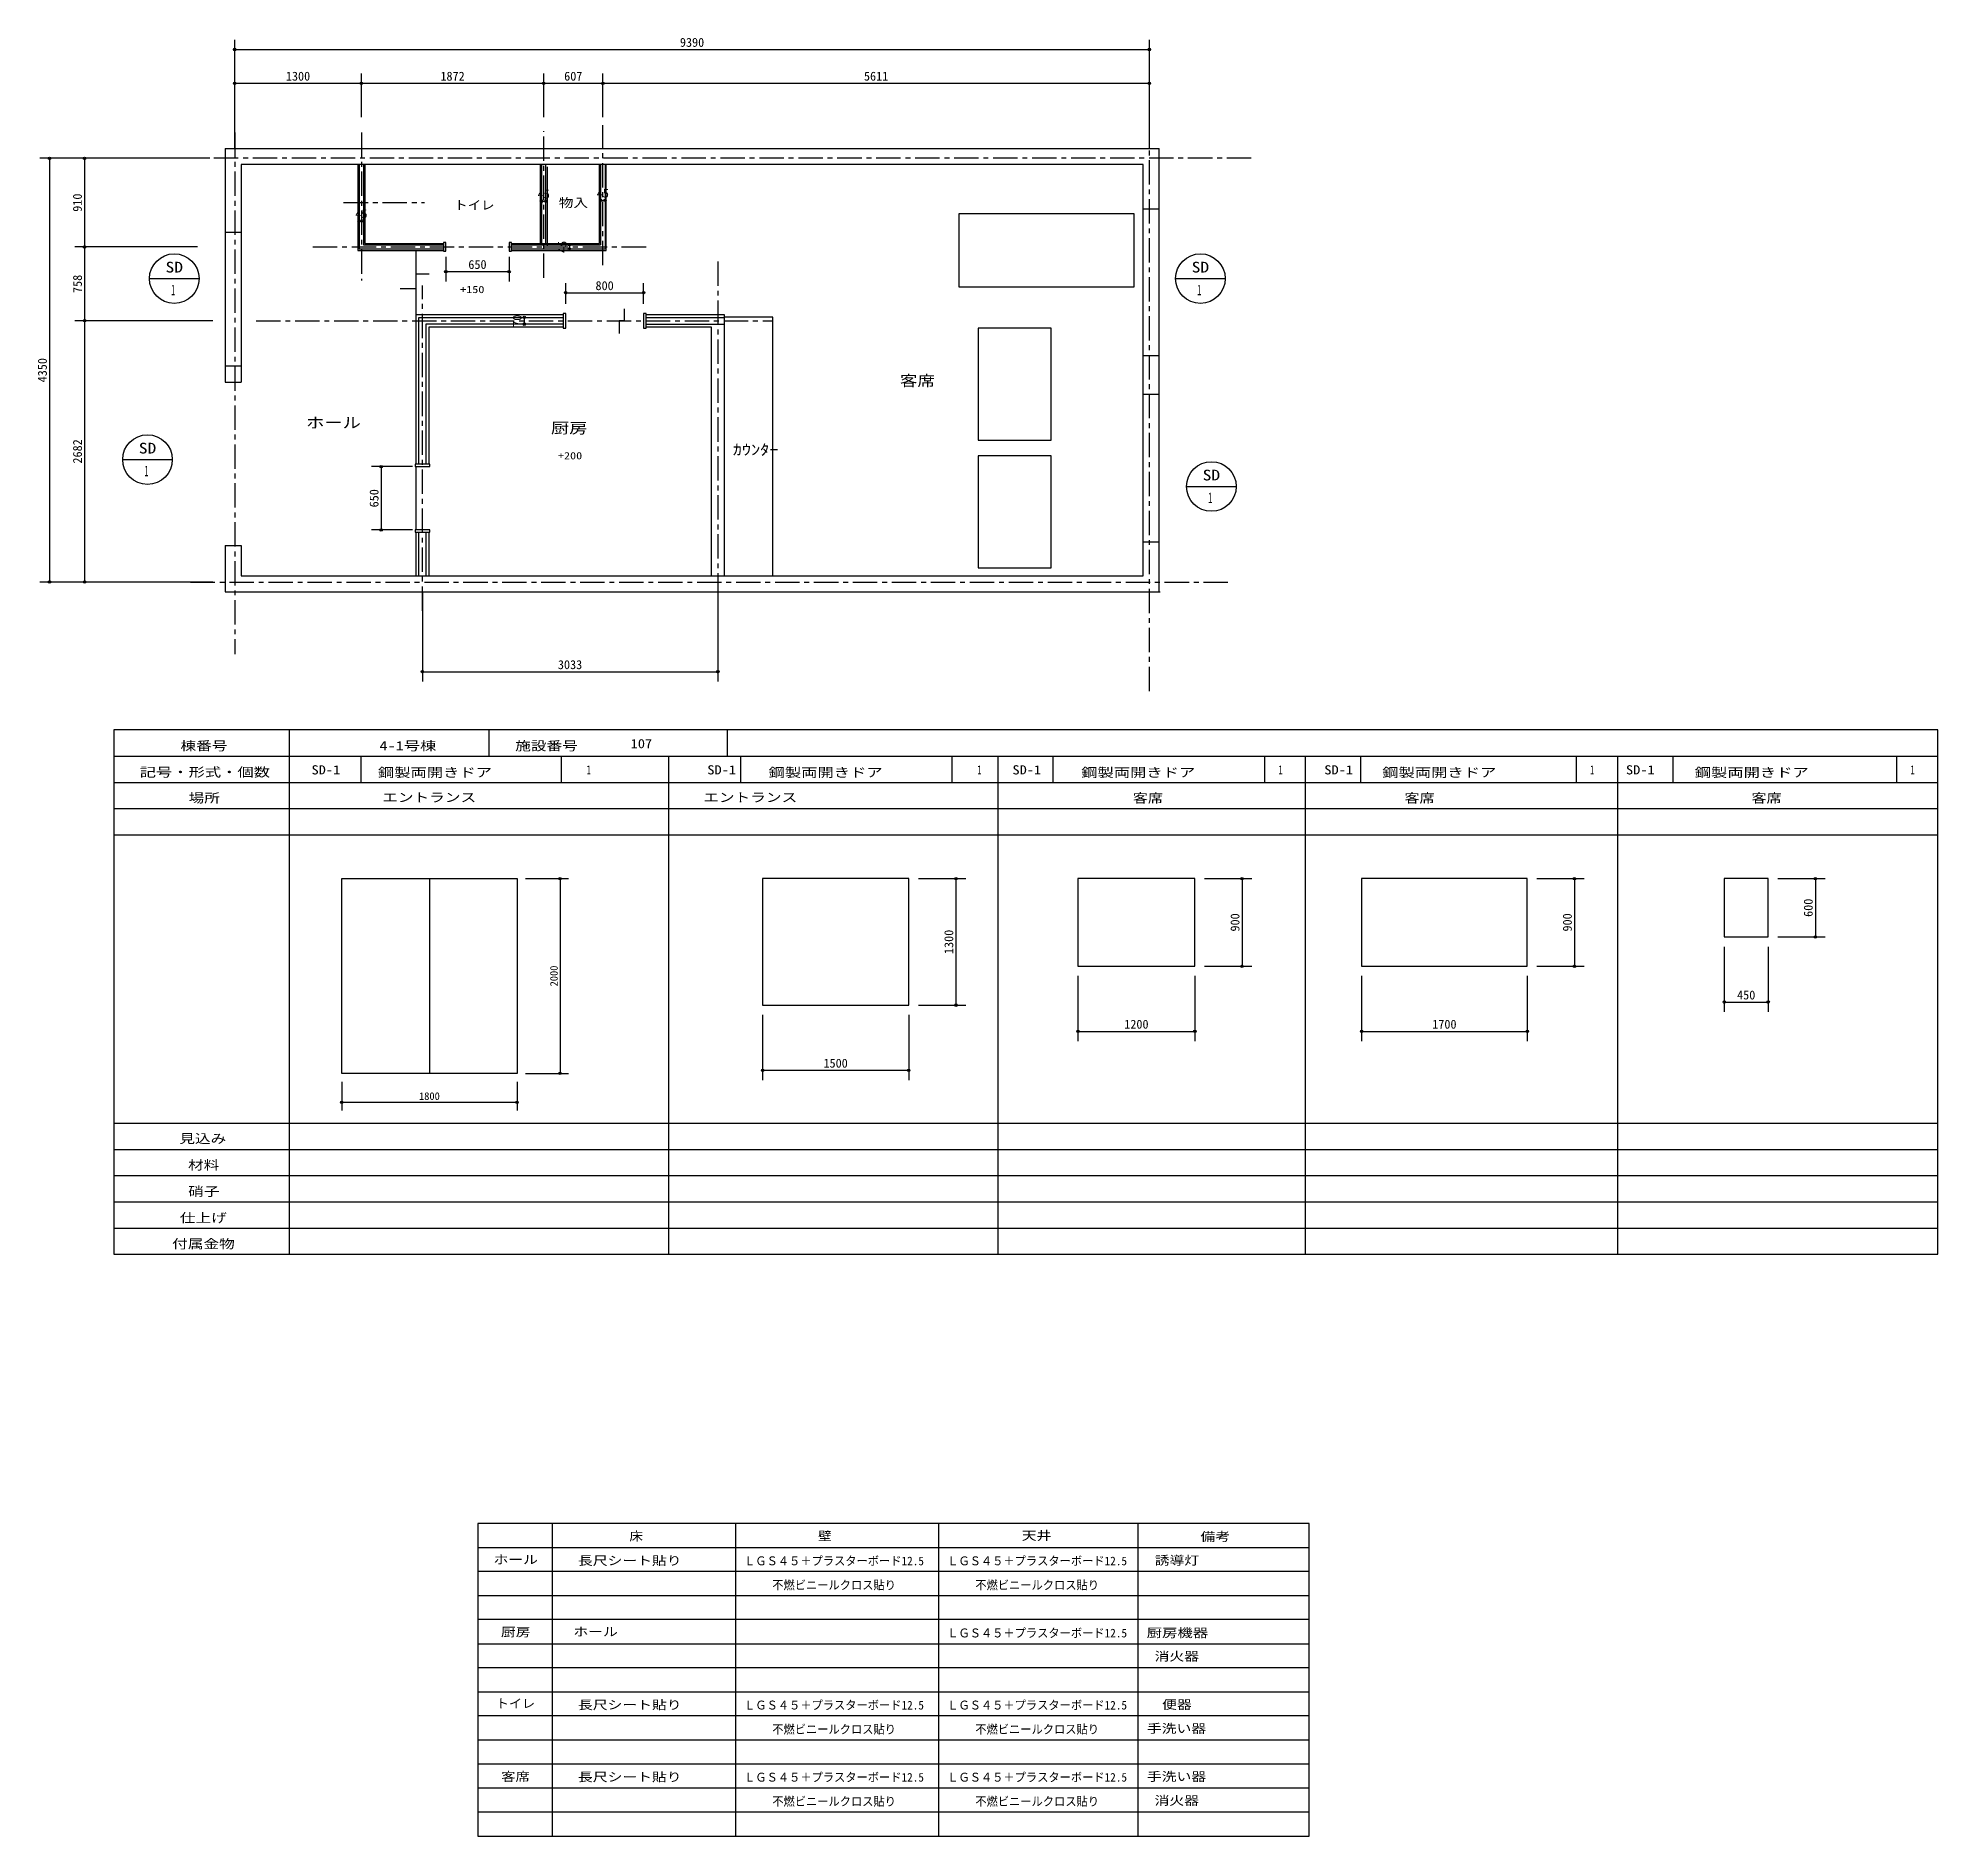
# Model space of a CAD drawing. Units: millimetres at full size, sheet at 1:50. Extents: x -40879 to 19685, y -34692 to 6825.
# Drawn here: x -40879 to -21373, y -12036 to 6423 of the extents above; entities that cross this region are included whole.
import ezdxf
from ezdxf.enums import TextEntityAlignment as Align

# ---------------------------------------------------------------- set-up
doc = ezdxf.new("R2010")
doc.units = ezdxf.units.MM
doc.header["$LTSCALE"] = 50
doc.header["$PDMODE"] = 32
doc.header["$PDSIZE"] = 25
doc.linetypes.add('CHAIN1', pattern=[8, 5, -1, 1, -1])
doc.layers.add('0-0_0', color=7, linetype='Continuous')
doc.styles.add('ＭＳ ゴシック', font='')
doc.styles.get('ＭＳ ゴシック').set_extended_font_data('MS Gothic')

msp = doc.modelspace()

# ---------------------------------------------------------------- texts
at = {"layer": '0-0_0', "style": 'ＭＳ ゴシック'}
for s, height, p in [('9390', 91.64, (-34288.49, 6305.22)), ('1300', 91.64, (-38333.49, 5958.1)), ('1872', 91.64, (-36747.49, 5958.1)), ('607', 91.64, (-35476.74, 5958.1)), ('5611', 91.64, (-32398.99, 5958.1)), ('45', 91.64, (-35748.99, 4748.22)), ('45', 91.64, (-35141.99, 4756.52)), ('45', 91.64, (-37620.99, 4545.72)), ('650', 91.64, (-36460.53, 4024.63)), ('800', 91.64, (-35155.03, 3807.49)), ('3033', 91.64, (-35540.95, -83.54)), ('450', 91.64, (-23435.39, -3475.07)), ('1200', 91.64, (-29726.77, -3775.07)), ('1700', 91.64, (-26564.92, -3775.07)), ('1500', 91.64, (-32814.48, -4175.07)), ('1800', 78.57, (-36967.06, -4502.82))]:
    msp.add_text(s, height=height, dxfattribs=at).set_placement(p, align=Align.BOTTOM_LEFT)
for s, height, p in [('910', 91.64, (-40401.02, 4639.35)), ('45', 91.64, (-35422.93, 4215.6)), ('758', 91.64, (-40400.28, 3805.35)), ('70', 91.64, (-35885.73, 3457.6)), ('4350', 91.64, (-40760.5, 2888.1)), ('2682', 91.64, (-40400.28, 2054.1)), ('650', 91.64, (-37355.24, 1604.53)), ('600', 91.64, (-22631.72, -2600.02)), ('900', 91.64, (-28516.85, -2750.02)), ('900', 91.64, (-25105, -2750.02)), ('1300', 91.64, (-31454.57, -2981.27)), ('2000', 78.57, (-35519.32, -3313.45))]:
    msp.add_text(s, height=height, rotation=90, dxfattribs=at).set_placement(p, align=Align.BOTTOM_LEFT)
for s, height, width, p in [('トイレ', 91.64, 1.1, (-36604.75, 4634.3)), ('物入', 91.64, 1.2, (-35531.57, 4658.62)), ('SD', 110, 1.2, (-39569.15, 3982.54)), ('SD', 110, 1.2, (-29035, 3982.54)), ('1', 110, 0.55, (-39511.23, 3749.16)), ('+150', 73.31, 1.25, (-36544.98, 3782.36)), ('1', 110, 0.55, (-28977.09, 3749.16)), ('客席', 110, 1.2, (-32029.86, 2816.53)), ('ホール', 110, 1.25, (-38126.72, 2385.88)), ('厨房', 110, 1.25, (-35612.84, 2331.22)), ('SD', 110, 1.2, (-39844.01, 2124.31)), ('+200', 73.31, 1.25, (-35540.92, 2076.19)), ('ｶｳﾝﾀｰ', 110, 1.25, (-33745.49, 2108.69)), ('1', 110, 0.55, (-39786.09, 1890.93)), ('SD', 110, 1.2, (-28922, 1848.09)), ('1', 110, 0.55, (-28864.09, 1614.7)), ('107', 94.29, 1.15, (-34794.63, -896.41)), ('棟番号', 94.29, 1.25, (-39416.31, -919.25)), ('4-1号棟', 94.29, 1.3, (-37373.82, -918.6)), ('施設番号', 94.29, 1.25, (-35979.54, -919.25)), ('記号・形式・個数', 94.29, 1.3, (-39834.12, -1189.03)), ('SD-1', 94.29, 1.15, (-38070.93, -1165.53)), ('鋼製両開きドア', 94.29, 1.3, (-37388.16, -1192.29)), ('1', 94.29, 0.55, (-35245.56, -1165.53)), ('SD-1', 94.29, 1.15, (-34007.01, -1165.53)), ('鋼製両開きドア', 94.29, 1.3, (-33377.52, -1192.29)), ('1', 94.29, 0.55, (-31234.92, -1165.53)), ('SD-1', 94.29, 1.15, (-30874.78, -1165.53)), ('鋼製両開きドア', 94.29, 1.3, (-30168.6, -1192.29)), ('1', 94.29, 0.55, (-28143.19, -1165.53)), ('SD-1', 94.29, 1.15, (-27672.87, -1165.53)), ('鋼製両開きドア', 94.29, 1.3, (-27078.03, -1192.29)), ('1', 94.29, 0.55, (-24944.51, -1165.53)), ('SD-1', 94.29, 1.15, (-24576.4, -1165.53)), ('鋼製両開きドア', 94.29, 1.3, (-23870.14, -1192.29)), ('1', 94.29, 0.55, (-21655.37, -1165.53)), ('場所', 94.29, 1.25, (-39332.42, -1454.23)), ('エントランス', 94.29, 1.25, (-37344.91, -1448.36)), ('エントランス', 94.29, 1.25, (-34048.9, -1448.36)), ('客席', 94.29, 1.2, (-29638.46, -1454.89)), ('客席', 94.29, 1.2, (-26849.7, -1454.89)), ('客席', 94.29, 1.2, (-23287.33, -1454.89)), ('見込み', 94.29, 1.25, (-39427.81, -4950.85)), ('材料', 94.29, 1.25, (-39338.09, -5222.59)), ('硝子', 94.29, 1.25, (-39336.13, -5493.01)), ('仕上げ', 94.29, 1.25, (-39422.63, -5764.75)), ('付属金物', 94.29, 1.25, (-39501.29, -6031.91)), ('床', 89.08, 1.15, (-34807.5, -9029.8)), ('壁', 89.08, 1.15, (-32869.97, -9028.57)), ('天井', 89.08, 1.25, (-30778.95, -9023.63)), ('備考', 89.08, 1.25, (-28943.5, -9034.12)), ('ホール', 89.08, 1.25, (-36202.11, -9269.81)), ('長尺シート貼り', 89.08, 1.25, (-35334.91, -9280.91)), ('ＬＧＳ４５＋プラスターボード12.5', 89.08, 0.95, (-33629.62, -9283.38)), ('ＬＧＳ４５＋プラスターボード12.5', 89.08, 0.95, (-31544.66, -9283.38)), ('誘導灯', 89.08, 1.25, (-29413.86, -9277.83)), ('不燃ビニールクロス貼り', 89.08, 0.95, (-33340.66, -9531.4)), ('不燃ビニールクロス貼り', 89.08, 0.95, (-31255.7, -9531.4)), ('厨房', 89.08, 1.25, (-36126.25, -10013.27)), ('ホール', 89.08, 1.25, (-35381.75, -10010.18)), ('ＬＧＳ４５＋プラスターボード12.5', 89.08, 0.95, (-31544.66, -10023.75)), ('厨房機器', 89.08, 1.3, (-29496.81, -10021.9)), ('消火器', 89.08, 1.25, (-29415.09, -10263.14)), ('トイレ', 89.08, 1.1, (-36176.82, -10747.47)), ('長尺シート貼り', 89.08, 1.25, (-35334.91, -10761.66)), ('ＬＧＳ４５＋プラスターボード12.5', 89.08, 0.95, (-33629.62, -10764.13)), ('ＬＧＳ４５＋プラスターボード12.5', 89.08, 0.95, (-31544.66, -10764.13)), ('便器', 89.08, 1.25, (-29338, -10758.58)), ('不燃ビニールクロス貼り', 89.08, 0.95, (-33340.66, -11012.15)), ('不燃ビニールクロス貼り', 89.08, 0.95, (-31255.7, -11012.15)), ('手洗い器', 89.08, 1.25, (-29493.73, -11004.13)), ('客席', 89.08, 1.2, (-36121.62, -11497.72)), ('長尺シート貼り', 89.08, 1.25, (-35334.91, -11502.03)), ('ＬＧＳ４５＋プラスターボード12.5', 89.08, 0.95, (-33629.62, -11504.5)), ('ＬＧＳ４５＋プラスターボード12.5', 89.08, 0.95, (-31544.66, -11504.5)), ('手洗い器', 89.08, 1.25, (-29493.73, -11497.72)), ('不燃ビニールクロス貼り', 89.08, 0.95, (-33340.66, -11752.53)), ('不燃ビニールクロス貼り', 89.08, 0.95, (-31255.7, -11752.53)), ('消火器', 89.08, 1.25, (-29415.09, -11743.89))]:
    msp.add_text(s, height=height, dxfattribs=dict(at, width=width)).set_placement(p, align=Align.BOTTOM_LEFT)

# ---------------------------------------------------------------- linework, layer by layer
at = {"layer": '0-0_0'}
for p, q in [((-38858.49, 5288.1), (-38858.49, 6405.22)), ((-38858.49, 6305.22), (-29468.49, 6305.22)), ((-29468.49, 5288.1), (-29468.49, 6405.22)), ((-38858.49, 5610.56), (-38858.49, 6058.1)), ((-37558.49, 5610.56), (-37558.49, 6058.1)), ((-37558.49, 5610.56), (-37558.49, 6058.1)), ((-35686.49, 5610.56), (-35686.49, 6058.1)), ((-35686.49, 5610.56), (-35686.49, 6058.1)), ((-35079.49, 5610.56), (-35079.49, 6058.1)), ((-35079.49, 5610.56), (-35079.49, 6058.1)), ((-29468.49, 5610.56), (-29468.49, 6058.1)), ((-38858.49, 5958.1), (-37558.49, 5958.1)), ((-37558.49, 5958.1), (-35686.49, 5958.1)), ((-35686.49, 5958.1), (-35079.49, 5958.1)), ((-35079.49, 5958.1), (-29468.49, 5958.1)), ((-38958.49, 5288.1), (-38958.49, 2890.98)), ((-38958.49, 5288.1), (-29368.49, 5288.1)), ((-29368.49, 738.1), (-29368.49, 5288.1)), ((-39116.03, 5188.1), (-40860.5, 5188.1)), ((-40760.5, 5188.1), (-40760.5, 838.1)), ((-39464.69, 5188.1), (-40501.02, 5188.1)), ((-40401.02, 5188.1), (-40401.02, 4278.1)), ((-38793.49, 5123.1), (-38793.49, 2890.98)), ((-29533.49, 5123.1), (-38793.49, 5123.1)), ((-37593.49, 5123.1), (-37593.49, 4243.1)), ((-37580.99, 5123.1), (-37580.99, 4255.6)), ((-37535.99, 5123.1), (-37535.99, 4300.12)), ((-37523.49, 5123.1), (-37523.49, 4313.1)), ((-35721.49, 5123.1), (-35721.49, 4313.1)), ((-35708.99, 5123.1), (-35708.99, 4300.6)), ((-35663.99, 4313.1), (-35663.99, 5123.1)), ((-35651.49, 5100.05), (-35651.49, 4290.05)), ((-35101.99, 4300.6), (-35101.99, 5123.1)), ((-35056.99, 5123.1), (-35056.99, 4255.6)), ((-29533.49, 903.1), (-29533.49, 5123.1)), ((-35708.99, 4748.22), (-35663.99, 4748.22)), ((-35101.99, 4756.52), (-35056.99, 4756.52)), ((-37580.99, 4545.72), (-37535.99, 4545.72)), ((-29533.49, 4670.13), (-29368.49, 4670.13)), ((-38958.49, 4430.51), (-38793.49, 4430.51)), ((-37535.99, 4300.6), (-36716.78, 4300.6)), ((-37523.49, 4313.1), (-36716.78, 4313.1)), ((-36016.78, 4300.6), (-35103.86, 4300.6)), ((-35422.93, 4300.6), (-35422.93, 4255.6)), ((-39464.69, 4278.1), (-40501.02, 4278.1)), ((-39242.07, 4278.1), (-40500.28, 4278.1)), ((-40400.28, 4278.1), (-40400.28, 3520.1)), ((-37593.49, 4243.1), (-36716.78, 4243.1)), ((-36716.78, 4255.6), (-37580.99, 4255.6)), ((-36997.45, 3585.1), (-36997.45, 4243.1)), ((-36691.78, 4178.1), (-36691.78, 3924.63)), ((-36041.78, 4178.1), (-36041.78, 3924.63)), ((-35058.04, 4255.6), (-36016.78, 4255.6)), ((-39730.64, 3953.32), (-39224.63, 3953.32)), ((-36691.78, 4024.63), (-36041.78, 4024.63)), ((-35461.28, 3695.1), (-35461.28, 3907.49)), ((-34661.28, 3695.1), (-34661.28, 3907.49)), ((-29196.5, 3953.32), (-28690.48, 3953.32)), ((-35461.28, 3807.49), (-34661.28, 3807.49)), ((-39085.03, 3520.1), (-40500.28, 3520.1)), ((-39242.07, 3520.1), (-40500.28, 3520.1)), ((-40400.28, 3520.1), (-40400.28, 838.1)), ((-36997.45, 3585.1), (-35486.28, 3585.1)), ((-36997.45, 2048.28), (-36997.45, 3585.1)), ((-36967.45, 3555.1), (-35486.28, 3555.1)), ((-36967.45, 2048.28), (-36967.45, 3555.1)), ((-35885.73, 3555.1), (-35885.73, 3485.1)), ((-34860.62, 3641.74), (-34860.62, 3520.1)), ((-34636.28, 3585.1), (-33834.45, 3585.1)), ((-34636.28, 3555.1), (-33834.45, 3555.1)), ((-33834.45, 3585.1), (-33834.45, 903.1)), ((-35486.28, 3485.1), (-36897.45, 3485.1)), ((-36897.45, 3485.1), (-36897.45, 2048.28)), ((-35486.28, 3455.1), (-36867.45, 3455.1)), ((-36867.45, 3455.1), (-36867.45, 2048.28)), ((-34636.28, 3485.1), (-33834.45, 3485.1)), ((-33964.45, 3455.1), (-34636.28, 3455.1)), ((-33964.45, 903.1), (-33964.45, 3455.1)), ((-29533.49, 3163.66), (-29368.49, 3163.66)), ((-38958.49, 3056.76), (-38793.49, 3056.76)), ((-38958.49, 2890.98), (-38793.49, 2890.98)), ((-29368.49, 2762.38), (-29533.49, 2762.38)), ((-40005.51, 2095.09), (-39499.49, 2095.09)), ((-37032.45, 2023.28), (-37455.24, 2023.28)), ((-37355.24, 2023.28), (-37355.24, 1373.28)), ((-36997.45, 1373.28), (-36997.45, 2023.28)), ((-29083.5, 1818.86), (-28577.48, 1818.86)), ((-37032.45, 1373.28), (-37455.24, 1373.28)), ((-38958.49, 1214.25), (-38793.49, 1214.25)), ((-38958.49, 1214.25), (-38958.49, 738.1)), ((-38793.49, 1214.25), (-38793.49, 903.1)), ((-36997.45, 903.1), (-36997.45, 1348.28)), ((-36967.45, 903.1), (-36967.45, 1348.28)), ((-36897.45, 1348.28), (-36897.45, 903.1)), ((-36867.45, 1348.28), (-36867.45, 903.1)), ((-29533.49, 1249.33), (-29368.49, 1249.33)), ((-39116.03, 838.1), (-40860.5, 838.1)), ((-39085.03, 838.1), (-40500.28, 838.1)), ((-38793.49, 903.1), (-29533.49, 903.1)), ((-38958.49, 738.1), (-29359.23, 738.1)), ((-36932.45, 738.1), (-36932.45, -183.54)), ((-33899.45, 738.1), (-33899.45, -183.54)), ((-36932.45, -83.54), (-33899.45, -83.54)), ((-38300.68, -681.11), (-38300.68, -6063.54)), ((-36249.52, -681.11), (-36249.52, -950.23)), ((-33801.9, -681.11), (-33801.9, -950.23)), ((-40101.21, -950.23), (-21372.78, -950.23)), ((-37563.98, -950.23), (-37563.98, -1219.36)), ((-35506.25, -950.23), (-35506.25, -1219.36)), ((-34404.19, -950.23), (-34404.19, -6063.54)), ((-33667.65, -950.23), (-33667.65, -1219.36)), ((-31495.61, -950.23), (-31495.61, -1219.36)), ((-31026.37, -950.23), (-31026.37, -6063.54)), ((-30458.73, -950.23), (-30458.73, -1219.36)), ((-28286.69, -950.23), (-28286.69, -1219.36)), ((-27869.8, -950.23), (-27869.8, -6063.54)), ((-27302.16, -950.23), (-27302.16, -1219.36)), ((-25088, -950.23), (-25088, -1219.36)), ((-24661.92, -950.23), (-24661.92, -6063.54)), ((-24094.27, -950.23), (-24094.27, -1219.36)), ((-21798.86, -950.23), (-21798.86, -1219.36)), ((-40101.21, -1219.36), (-21372.78, -1219.36)), ((-40101.21, -1488.48), (-21372.78, -1488.48)), ((-40101.21, -1757.6), (-21372.78, -1757.6)), ((-37759.88, -2206.27), (-35959.88, -2206.27)), ((-37759.88, -4206.27), (-37759.88, -2206.27)), ((-36859.88, -2206.27), (-36859.88, -4206.27)), ((-35959.88, -2206.27), (-35959.88, -4206.27)), ((-35874.15, -2206.27), (-35433.58, -2206.27)), ((-35519.32, -2206.27), (-35519.32, -4206.27)), ((-31839.48, -2206.27), (-31354.57, -2206.27)), ((-31454.57, -2206.27), (-31454.57, -3506.27)), ((-28901.77, -2206.27), (-28416.85, -2206.27)), ((-28516.85, -2206.27), (-28516.85, -3106.27)), ((-25489.92, -2206.27), (-25005, -2206.27)), ((-25105, -2206.27), (-25105, -3106.27)), ((-23016.64, -2206.27), (-22531.72, -2206.27)), ((-22631.72, -2206.27), (-22631.72, -2806.27)), ((-23566.64, -2906.27), (-23566.64, -3575.07)), ((-23116.64, -2906.27), (-23116.64, -3575.07)), ((-23016.64, -2806.27), (-22531.72, -2806.27)), ((-28901.77, -3106.27), (-28416.85, -3106.27)), ((-25489.92, -3106.27), (-25005, -3106.27)), ((-30201.77, -3206.27), (-30201.77, -3875.07)), ((-29001.77, -3206.27), (-29001.77, -3875.07)), ((-27289.92, -3206.27), (-27289.92, -3875.07)), ((-25589.92, -3206.27), (-25589.92, -3875.07)), ((-31839.48, -3506.27), (-31354.57, -3506.27)), ((-23566.64, -3475.07), (-23116.64, -3475.07)), ((-33439.48, -3606.27), (-33439.48, -4275.07)), ((-31939.48, -3606.27), (-31939.48, -4275.07)), ((-30201.77, -3775.07), (-29001.77, -3775.07)), ((-27289.92, -3775.07), (-25589.92, -3775.07)), ((-35959.88, -4206.27), (-37759.88, -4206.27)), ((-35874.15, -4206.27), (-35433.58, -4206.27)), ((-33439.48, -4175.07), (-31939.48, -4175.07)), ((-37759.88, -4292.01), (-37759.88, -4588.55)), ((-35959.88, -4292.01), (-35959.88, -4588.55)), ((-37759.88, -4502.82), (-35959.88, -4502.82)), ((-40101.21, -4717.93), (-21372.78, -4717.93)), ((-40101.21, -4987.05), (-21372.78, -4987.05)), ((-40101.21, -5256.18), (-21372.78, -5256.18)), ((-40101.21, -5525.3), (-21372.78, -5525.3)), ((-40101.21, -5794.42), (-21372.78, -5794.42)), ((-35599.34, -8827.61), (-35599.34, -12035.9)), ((-29587.88, -8827.61), (-29587.88, -12035.9)), ((-36364.71, -9074.4), (-27828.97, -9074.4)), ((-27828.97, -9321.2), (-36364.71, -9321.2)), ((-36364.71, -9567.99), (-27828.97, -9567.99)), ((-27828.97, -9814.78), (-36364.71, -9814.78)), ((-36364.71, -10061.57), (-27828.97, -10061.57)), ((-27828.97, -10308.36), (-36364.71, -10308.36)), ((-36364.71, -10555.15), (-27828.97, -10555.15)), ((-27828.97, -10801.95), (-36364.71, -10801.95)), ((-36364.71, -11048.74), (-27828.97, -11048.74)), ((-36364.71, -11295.53), (-27828.97, -11295.53)), ((-36364.71, -11542.32), (-27828.97, -11542.32)), ((-36364.71, -11789.11), (-27828.97, -11789.11))]:
    msp.add_line(p, q, dxfattribs=at)
at = {"layer": '0-0_0', "linetype": 'CHAIN1'}
for p, q in [((-35686.49, 3960.81), (-35686.49, 5468.3)), ((-35079.49, 4089.71), (-35079.49, 5529.95)), ((-29468.49, -281.45), (-29468.49, 5604.46)), ((-38858.49, 5451.49), (-38858.49, 98.68)), ((-37558.49, 5451.49), (-37558.49, 3932.79)), ((-28422.44, 5188.1), (-39272.8, 5188.1)), ((-37740.53, 4733.1), (-36910.14, 4733.1)), ((-33899.45, 4128.94), (-33899.45, 413.45)), ((-36932.45, 542.34), (-36932.45, 3882.36)), ((-38638.95, 3520.1), (-33345.33, 3520.1)), ((-39312.03, 838.1), (-28618.58, 838.1))]:
    msp.add_line(p, q, dxfattribs=at)
at = {"layer": '0-0_0'}
for points in [[(-36016.78, 4313.1), (-35114.49, 4313.1), (-35114.49, 5123.1)], [(-36016.78, 4243.1), (-35044.49, 4243.1), (-35044.49, 5123.1)], [(-37159.05, 3851.8), (-36997.45, 3851.8), (-36997.45, 4001.8), (-36861.39, 4001.8)], [(-34860.62, 3520.1), (-34910.62, 3520.1), (-34910.62, 3388.34)], [(-33334.45, 903.1), (-33334.45, 3556.74), (-33834.45, 3556.74)], [(-33716.91, -8827.61), (-33716.91, -12035.9), (-31631.94, -12035.9), (-31631.94, -8827.61)]]:
    msp.add_lwpolyline(points, dxfattribs=at)
for points in [[(-31424.48, 3867.82), (-29624.48, 3867.82), (-29624.48, 4617.82), (-31424.48, 4617.82)], [(-36716.78, 4233.1), (-36691.78, 4233.1), (-36691.78, 4323.1), (-36716.78, 4323.1)], [(-36041.78, 4233.1), (-36016.78, 4233.1), (-36016.78, 4323.1), (-36041.78, 4323.1)], [(-35486.28, 3445.1), (-35461.28, 3445.1), (-35461.28, 3595.1), (-35486.28, 3595.1)], [(-34661.28, 3445.1), (-34636.28, 3445.1), (-34636.28, 3595.1), (-34661.28, 3595.1)], [(-31227.94, 2294.21), (-30477.94, 2294.21), (-30477.94, 3444.21), (-31227.94, 3444.21)], [(-37007.45, 2023.28), (-36857.45, 2023.28), (-36857.45, 2048.28), (-37007.45, 2048.28)], [(-31227.94, 982.16), (-30477.94, 982.16), (-30477.94, 2132.16), (-31227.94, 2132.16)], [(-37007.45, 1348.28), (-36857.45, 1348.28), (-36857.45, 1373.28), (-37007.45, 1373.28)], [(-40101.21, -6063.54), (-21372.78, -6063.54), (-21372.78, -681.11), (-40101.21, -681.11)], [(-33439.48, -3506.27), (-31939.48, -3506.27), (-31939.48, -2206.27), (-33439.48, -2206.27)], [(-30201.77, -3106.27), (-29001.77, -3106.27), (-29001.77, -2206.27), (-30201.77, -2206.27)], [(-27289.92, -3106.27), (-25589.92, -3106.27), (-25589.92, -2206.27), (-27289.92, -2206.27)], [(-23566.64, -2806.27), (-23116.64, -2806.27), (-23116.64, -2206.27), (-23566.64, -2206.27)], [(-36364.71, -12035.9), (-27828.97, -12035.9), (-27828.97, -8827.61), (-36364.71, -8827.61)]]:
    msp.add_lwpolyline(points, close=True, dxfattribs=at)
at = {"layer": '0-0_0', "linetype": 'CHAIN1'}
msp.add_lwpolyline([(-38056.72, 4278.1), (-35686.49, 4278.1), (-34627.04, 4278.1)], dxfattribs=at)
at = {"layer": '0-0_0'}
for centre in [(-39479.3, 3953.32), (-28945.15, 3953.32), (-39754.16, 2095.09), (-28832.15, 1818.86)]:
    msp.add_circle(centre, 254.67, dxfattribs=at)
for p in [(-38858.49, 6305.22), (-29468.49, 6305.22), (-38858.49, 5958.1), (-37558.49, 5958.1), (-35686.49, 5958.1), (-35079.49, 5958.1), (-29468.49, 5958.1), (-40760.5, 5188.1), (-40401.02, 5188.1), (-35708.99, 4748.22), (-35663.99, 4748.22), (-35101.99, 4756.52), (-35056.99, 4756.52), (-37580.99, 4545.72), (-37535.99, 4545.72), (-35422.93, 4300.6), (-40401.02, 4278.1), (-40400.28, 4278.1), (-35422.93, 4255.6), (-36691.78, 4024.63), (-36041.78, 4024.63), (-35461.28, 3807.49), (-34661.28, 3807.49), (-40400.28, 3520.1), (-40400.28, 3520.1), (-35885.73, 3555.1), (-35885.73, 3485.1), (-37355.24, 2023.28), (-37355.24, 1373.28), (-40760.5, 838.1), (-40400.28, 838.1), (-36932.45, -83.54), (-33899.45, -83.54), (-35519.32, -2206.27), (-31454.57, -2206.27), (-28516.85, -2206.27), (-25105, -2206.27), (-22631.72, -2206.27), (-22631.72, -2806.27), (-28516.85, -3106.27), (-25105, -3106.27), (-31454.57, -3506.27), (-23566.64, -3475.07), (-23116.64, -3475.07), (-30201.77, -3775.07), (-29001.77, -3775.07), (-27289.92, -3775.07), (-25589.92, -3775.07), (-35519.32, -4206.27), (-33439.48, -4175.07), (-31939.48, -4175.07), (-37759.88, -4502.82), (-35959.88, -4502.82)]:
    msp.add_point(p, dxfattribs=at)

msp.set_redraw_order([(e.dxf.handle, doc.entitydb.next_handle()) for e in msp.query("TEXT MTEXT ATTDEF DIMENSION ARC_DIMENSION")])  # texts and dimensions are drawn at this point

doc.saveas('drawing.dxf')
